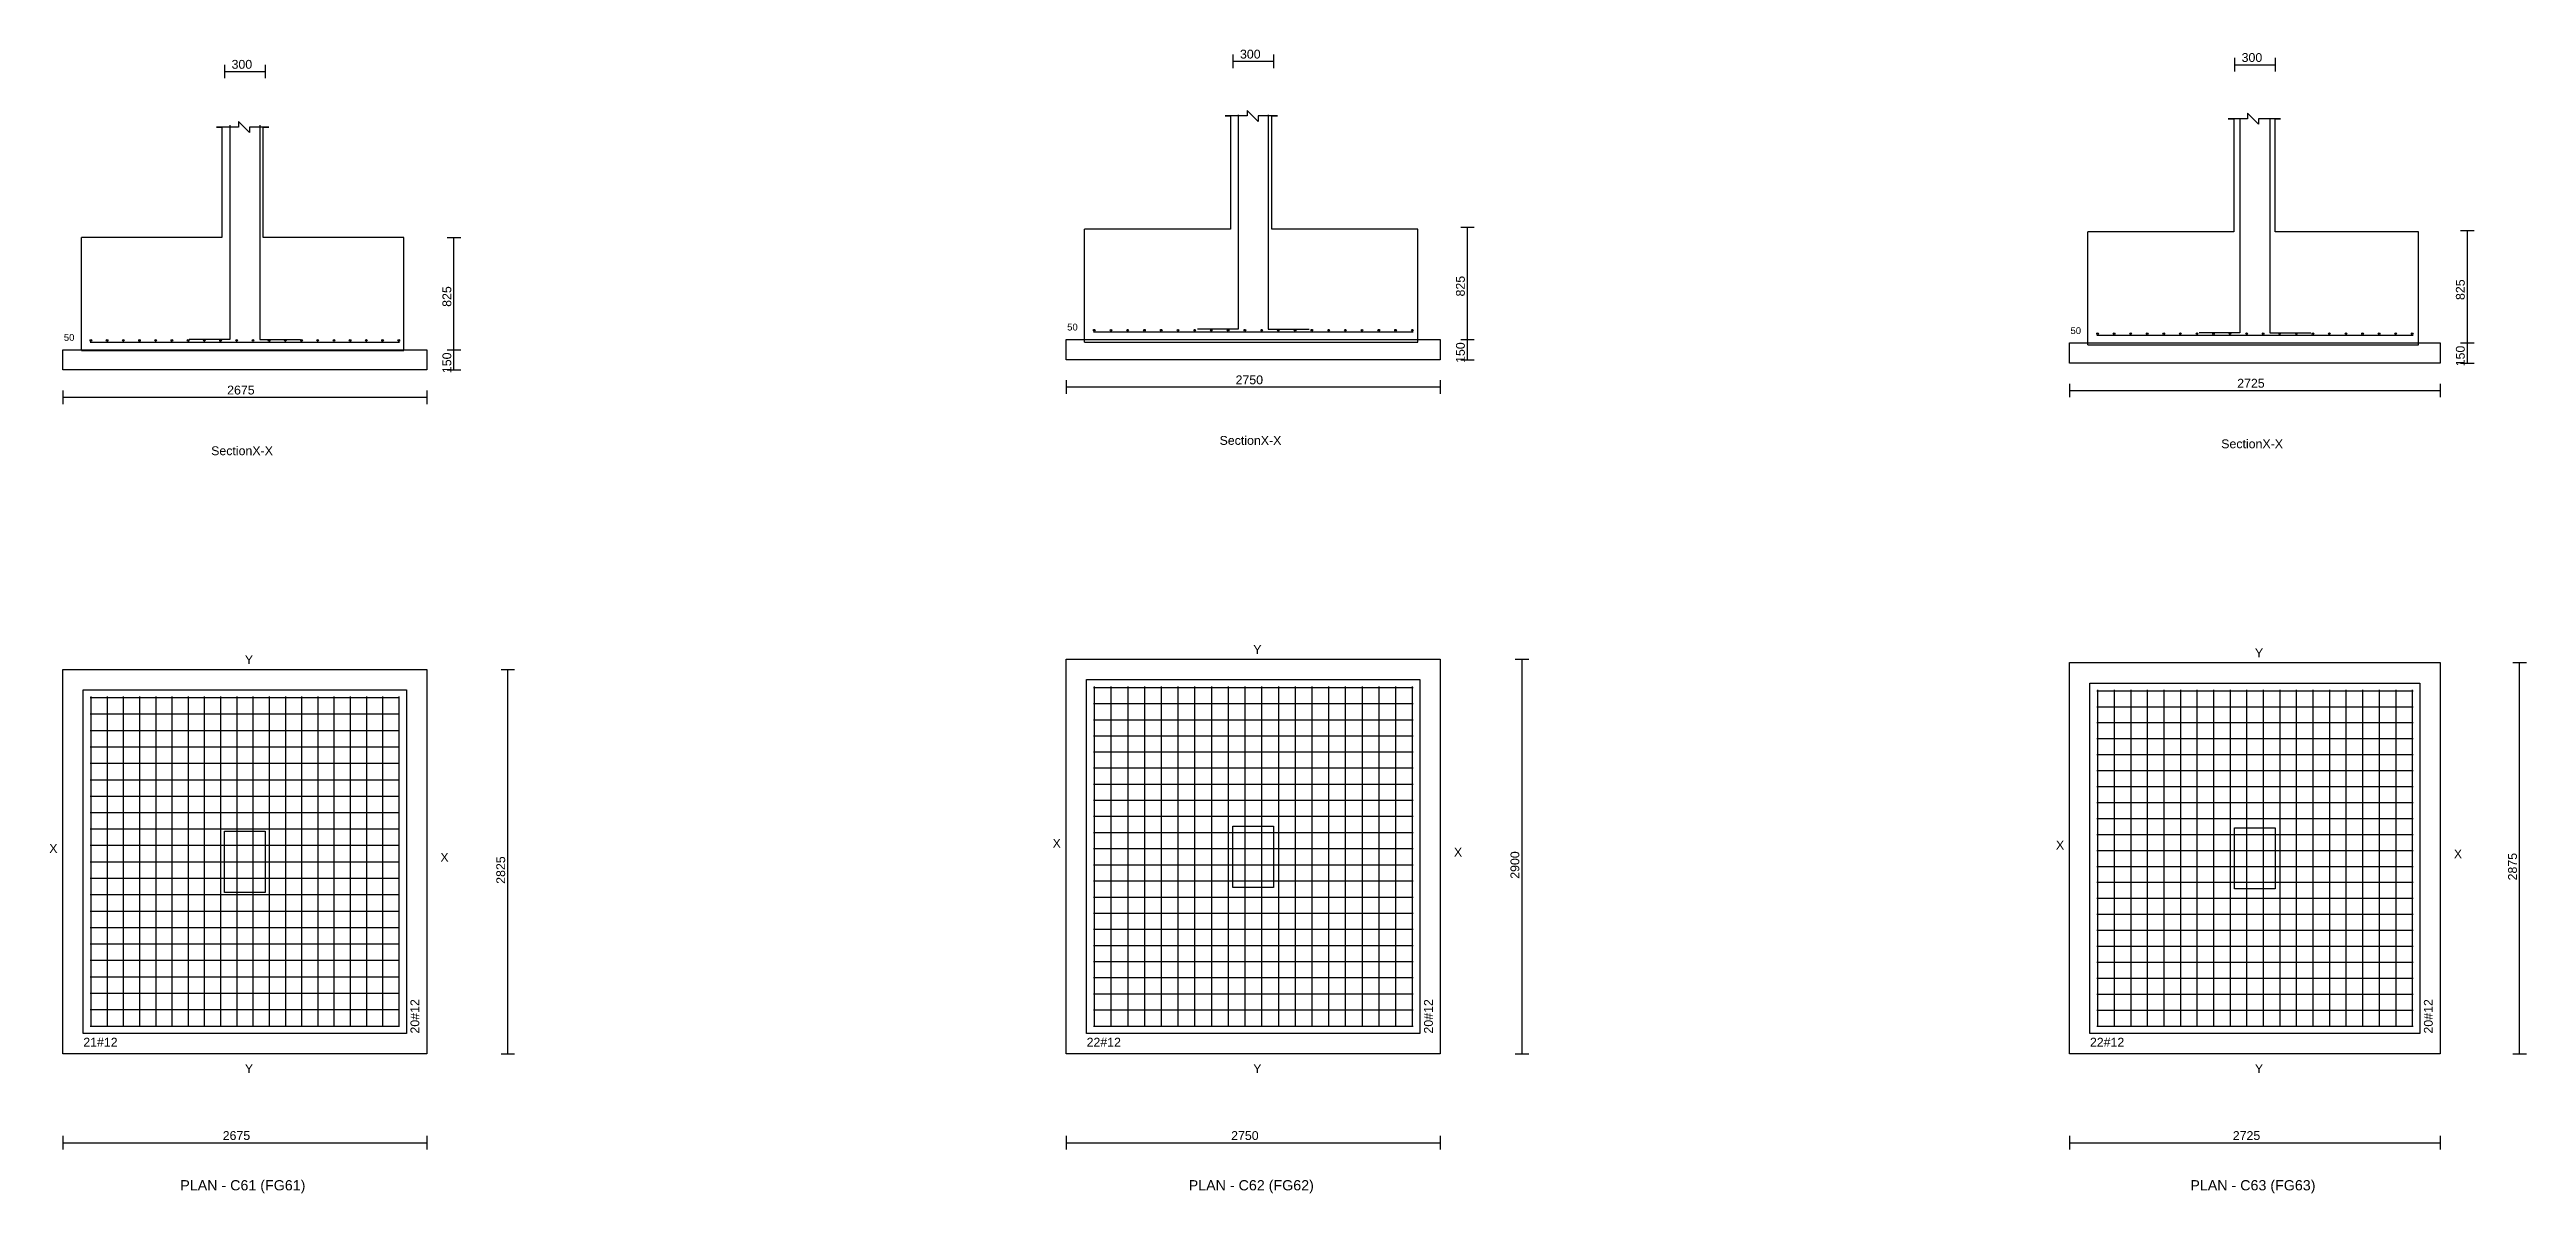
# Model space of a CAD drawing. Extents: x 0 to 27, y -1 to 285.
# Drawn here: x 0.25 to 18.46, y 229.01 to 237.42 of the extents above; entities that cross this region are included whole.
import ezdxf
from ezdxf.enums import TextEntityAlignment as Align

# ---------------------------------------------------------------- set-up
doc = ezdxf.new("R2010")
doc.units = 0
for name, color, linetype in [('Bottom_Cover', 7, 'CONTINUOUS'), ('Column_Bars', 4, 'CONTINUOUS'), ('Column_Dimension', 7, 'CONTINUOUS'), ('Columns', 4, 'CONTINUOUS'), ('dim_all', 7, 'CONTINUOUS'), ('Footing_Plan', 7, 'CONTINUOUS'), ('PCC', 2, 'CONTINUOUS'), ('PCC_Depth', 7, 'CONTINUOUS'), ('Pcc_Plan', 2, 'CONTINUOUS'), ('Plan', 7, 'CONTINUOUS'), ('Plan_Rf_Xdir', 1, 'CONTINUOUS'), ('Plan_Rf_Ydir', 3, 'CONTINUOUS'), ('Section', 2, 'CONTINUOUS'), ('SectionName', 3, 'CONTINUOUS'), ('Sectn_Rf_Xdir', 1, 'CONTINUOUS'), ('Sectn_Rf_Ydir', 3, 'CONTINUOUS'), ('Total_Depth', 7, 'CONTINUOUS'), ('X_Dimension', 7, 'CONTINUOUS')]:
    doc.layers.add(name, color=color, linetype=linetype)
doc.styles.add('STRUDS_Arial', font='ARIAL.TTF', dxfattribs={"height": 0.04})

msp = doc.modelspace()

# ---------------------------------------------------------------- texts
at = {"layer": 'Bottom_Cover', "style": 'STRUDS_Arial'}
for p in [(0.3571, 235.277), (7.7321, 235.353), (15.1071, 235.327)]:
    msp.add_text('50', height=0.05, dxfattribs=at).set_placement(p)
at = {"layer": 'Column_Dimension', "style": 'STRUDS_Arial'}
for p in [(9.0025, 237.351), (1.59, 237.276), (16.365, 237.326)]:
    msp.add_text('300', height=0.065, dxfattribs=at).set_placement(p)
at = {"layer": 'dim_all', "style": 'STRUDS_Arial'}
for s, p in [('2825 ', (3.6009, 231.288)), ('2900 ', (11.0556, 231.325)), ('2875 ', (18.3887, 231.313))]:
    msp.add_text(s, height=0.065, rotation=90, dxfattribs=at).set_placement(p)
for s, p in [('2675 ', (1.525, 229.406)), ('2750 ', (8.9375, 229.406)), ('2725 ', (16.3, 229.406))]:
    msp.add_text(s, height=0.065, dxfattribs=at).set_placement(p)
at = {"layer": 'PCC_Depth', "style": 'STRUDS_Arial'}
for p in [(10.655, 235.115), (18.005, 235.09), (3.205, 235.04)]:
    msp.add_text('150', height=0.065, rotation=90, dxfattribs=at).set_placement(p)
at = {"layer": 'Plan', "style": 'STRUDS_Arial'}
for s, p in [('PLAN - C61 (FG61) ', (1.6875, 229.036)), ('PLAN - C62 (FG62) ', (9.1, 229.036)), ('PLAN - C63 (FG63) ', (16.4625, 229.036))]:
    msp.add_text(s, height=0.075, dxfattribs=at).set_placement(p, align=Align.CENTER)
at = {"layer": 'Plan_Rf_Xdir', "style": 'STRUDS_Arial'}
for s, p in [('21#12', (0.5, 230.092)), ('22#12', (7.875, 230.092)), ('22#12', (15.25, 230.092))]:
    msp.add_text(s, height=0.065, dxfattribs=at).set_placement(p)
at = {"layer": 'Plan_Rf_Ydir', "style": 'STRUDS_Arial'}
for p in [(2.97, 230.188), (10.42, 230.188), (17.77, 230.188)]:
    msp.add_text('20#12', height=0.065, rotation=90, dxfattribs=at).set_placement(p)
at = {"layer": 'Section', "style": 'STRUDS_Arial'}
for p in [(1.44, 234.437), (8.8525, 234.513), (16.215, 234.488)]:
    msp.add_text('SectionX-X', height=0.065, dxfattribs=at).set_placement(p)
at = {"layer": 'SectionName', "style": 'STRUDS_Arial'}
for s, p in [('Y', (1.6875, 232.902)), ('Y', (9.1, 232.977)), ('Y', (16.4625, 232.952)), ('X', (7.625, 231.553)), ('X', (15, 231.54)), ('X', (0.25, 231.515)), ('X', (3.125, 231.45)), ('X', (10.575, 231.488)), ('X', (17.925, 231.475)), ('Y', (1.6875, 229.898)), ('Y', (9.1, 229.898)), ('Y', (16.4625, 229.898))]:
    msp.add_text(s, height=0.065, dxfattribs=at).set_placement(p)
at = {"layer": 'Total_Depth', "style": 'STRUDS_Arial'}
for p in [(3.205, 235.527), (10.655, 235.603), (18.005, 235.577)]:
    msp.add_text('825', height=0.065, rotation=90, dxfattribs=at).set_placement(p)
at = {"layer": 'X_Dimension', "style": 'STRUDS_Arial'}
for s, p in [('2675', (1.5575, 234.883)), ('2750', (8.97, 234.958)), ('2725', (16.3325, 234.933))]:
    msp.add_text(s, height=0.065, dxfattribs=at).set_placement(p)

# ---------------------------------------------------------------- linework, layer by layer
at = {"layer": 'Column_Bars'}
for p, q in [((8.99, 236.938), (8.99, 235.362)), ((9.21, 236.938), (9.21, 235.362)), ((16.3525, 236.912), (16.3525, 235.337)), ((16.5725, 236.912), (16.5725, 235.337)), ((1.5775, 236.862), (1.5775, 235.286)), ((1.7975, 236.862), (1.7975, 235.286)), ((1.5775, 235.286), (1.2775, 235.286)), ((1.7975, 235.286), (2.0975, 235.286)), ((8.99, 235.362), (8.69, 235.362)), ((9.21, 235.362), (9.51, 235.362)), ((16.3525, 235.337), (16.0525, 235.337)), ((16.5725, 235.337), (16.8725, 235.337))]:
    msp.add_line(p, q, dxfattribs=at)
at = {"layer": 'Columns'}
for p, q in [((1.5375, 231.225), (1.5375, 231.675)), ((1.5375, 231.675), (1.8375, 231.675)), ((1.8375, 231.675), (1.8375, 231.225)), ((8.95, 231.262), (8.95, 231.712)), ((8.95, 231.712), (9.25, 231.712)), ((9.25, 231.712), (9.25, 231.262)), ((16.3125, 231.25), (16.3125, 231.7)), ((16.3125, 231.7), (16.6125, 231.7)), ((16.6125, 231.7), (16.6125, 231.25)), ((1.8375, 231.225), (1.5375, 231.225)), ((9.25, 231.262), (8.95, 231.262)), ((16.6125, 231.25), (16.3125, 231.25))]:
    msp.add_line(p, q, dxfattribs=at)
at = {"layer": 'dim_all'}
for p, q in [((1.5375, 237.306), (1.5375, 237.206)), ((1.5375, 237.256), (1.8375, 237.256)), ((1.8375, 237.306), (1.8375, 237.206)), ((8.95, 237.381), (8.95, 237.281)), ((8.95, 237.331), (9.25, 237.331)), ((9.25, 237.381), (9.25, 237.281)), ((16.3125, 237.356), (16.3125, 237.256)), ((16.3125, 237.306), (16.6125, 237.306)), ((16.6125, 237.356), (16.6125, 237.256)), ((3.175, 236.037), (3.275, 236.037)), ((3.225, 235.212), (3.225, 236.037)), ((10.625, 236.113), (10.725, 236.113)), ((10.675, 235.288), (10.675, 236.113)), ((17.975, 236.087), (18.075, 236.087)), ((18.025, 235.262), (18.025, 236.087)), ((10.625, 235.288), (10.725, 235.288)), ((10.625, 235.288), (10.725, 235.288)), ((10.675, 235.138), (10.675, 235.288)), ((17.975, 235.262), (18.075, 235.262)), ((17.975, 235.262), (18.075, 235.262)), ((18.025, 235.113), (18.025, 235.262)), ((3.175, 235.212), (3.275, 235.212)), ((3.175, 235.212), (3.275, 235.212)), ((3.175, 235.063), (3.275, 235.063)), ((3.225, 235.063), (3.225, 235.212)), ((10.625, 235.138), (10.725, 235.138)), ((17.975, 235.113), (18.075, 235.113)), ((0.35, 234.912), (0.35, 234.813)), ((3.025, 234.912), (3.025, 234.813)), ((7.725, 234.988), (7.725, 234.888)), ((7.725, 234.938), (10.475, 234.938)), ((10.475, 234.988), (10.475, 234.888)), ((15.1, 234.962), (15.1, 234.863)), ((15.1, 234.913), (17.825, 234.913)), ((17.825, 234.962), (17.825, 234.863)), ((0.35, 234.863), (3.025, 234.863)), ((11.0256, 232.938), (11.1256, 232.938)), ((11.0756, 230.038), (11.0756, 232.938)), ((18.3587, 232.913), (18.4587, 232.913)), ((18.4087, 230.038), (18.4087, 232.913)), ((3.5709, 232.863), (3.6709, 232.863)), ((3.6209, 230.038), (3.6209, 232.863)), ((3.5709, 230.038), (3.6709, 230.038)), ((11.0256, 230.038), (11.1256, 230.038)), ((18.3587, 230.038), (18.4587, 230.038)), ((0.35, 229.436), (0.35, 229.336)), ((3.025, 229.436), (3.025, 229.336)), ((7.725, 229.436), (7.725, 229.336)), ((10.475, 229.436), (10.475, 229.336)), ((15.1, 229.436), (15.1, 229.336)), ((17.825, 229.436), (17.825, 229.336)), ((0.35, 229.386), (3.025, 229.386)), ((7.725, 229.386), (10.475, 229.386)), ((15.1, 229.386), (17.825, 229.386))]:
    msp.add_line(p, q, dxfattribs=at)
at = {"layer": 'Footing_Plan'}
for p, q in [((0.5, 230.188), (0.5, 232.712)), ((0.5, 232.712), (2.875, 232.712)), ((2.875, 232.712), (2.875, 230.188)), ((7.875, 230.188), (7.875, 232.788)), ((7.875, 232.788), (10.325, 232.788)), ((10.325, 232.788), (10.325, 230.188)), ((15.25, 230.188), (15.25, 232.762)), ((15.25, 232.762), (17.675, 232.762)), ((17.675, 232.762), (17.675, 230.188)), ((2.875, 230.188), (0.5, 230.188)), ((10.325, 230.188), (7.875, 230.188)), ((17.675, 230.188), (15.25, 230.188))]:
    msp.add_line(p, q, dxfattribs=at)
at = {"layer": 'PCC'}
for p, q in [((7.725, 235.138), (7.725, 235.288)), ((7.725, 235.288), (10.475, 235.288)), ((7.725, 235.138), (7.725, 235.288)), ((7.725, 235.288), (10.475, 235.288)), ((10.475, 235.288), (10.475, 235.138)), ((10.475, 235.288), (10.475, 235.138)), ((15.1, 235.113), (15.1, 235.262)), ((15.1, 235.262), (17.825, 235.262)), ((15.1, 235.113), (15.1, 235.262)), ((15.1, 235.262), (17.825, 235.262)), ((17.825, 235.262), (17.825, 235.113)), ((17.825, 235.262), (17.825, 235.113)), ((0.35, 235.063), (0.35, 235.212)), ((0.35, 235.212), (3.025, 235.212)), ((0.35, 235.063), (0.35, 235.212)), ((0.35, 235.212), (3.025, 235.212)), ((3.025, 235.063), (0.35, 235.063)), ((3.025, 235.063), (0.35, 235.063)), ((3.025, 235.212), (3.025, 235.063)), ((3.025, 235.212), (3.025, 235.063)), ((10.475, 235.138), (7.725, 235.138)), ((10.475, 235.138), (7.725, 235.138)), ((17.825, 235.113), (15.1, 235.113)), ((17.825, 235.113), (15.1, 235.113))]:
    msp.add_line(p, q, dxfattribs=at)
at = {"layer": 'Pcc_Plan'}
for p, q in [((7.725, 230.038), (7.725, 232.938)), ((7.725, 232.938), (10.475, 232.938)), ((10.475, 232.938), (10.475, 230.038)), ((15.1, 230.038), (15.1, 232.913)), ((15.1, 232.913), (17.825, 232.913)), ((17.825, 232.913), (17.825, 230.038)), ((0.35, 230.038), (0.35, 232.863)), ((0.35, 232.863), (3.025, 232.863)), ((3.025, 232.863), (3.025, 230.038)), ((3.025, 230.038), (0.35, 230.038)), ((10.475, 230.038), (7.725, 230.038)), ((17.825, 230.038), (15.1, 230.038))]:
    msp.add_line(p, q, dxfattribs=at)
at = {"layer": 'Plan_Rf_Xdir'}
for p, q in [((7.925, 232.731), (10.275, 232.731)), ((15.3, 232.706), (17.625, 232.706)), ((0.55, 232.657), (2.825, 232.657)), ((0.55, 232.536), (2.825, 232.536)), ((7.925, 232.613), (10.275, 232.613)), ((15.3, 232.589), (17.625, 232.589)), ((0.55, 232.415), (2.825, 232.415)), ((7.925, 232.494), (10.275, 232.494)), ((7.925, 232.376), (10.275, 232.376)), ((15.3, 232.472), (17.625, 232.472)), ((15.3, 232.355), (17.625, 232.355)), ((0.55, 232.295), (2.825, 232.295)), ((0.55, 232.174), (2.825, 232.174)), ((7.925, 232.257), (10.275, 232.257)), ((7.925, 232.139), (10.275, 232.139)), ((15.3, 232.237), (17.625, 232.237)), ((0.55, 232.053), (2.825, 232.053)), ((7.925, 232.021), (10.275, 232.021)), ((15.3, 232.12), (17.625, 232.12)), ((15.3, 232.003), (17.625, 232.003)), ((0.55, 231.933), (2.825, 231.933)), ((0.55, 231.812), (2.825, 231.812)), ((7.925, 231.902), (10.275, 231.902)), ((7.925, 231.784), (10.275, 231.784)), ((15.3, 231.885), (17.625, 231.885)), ((0.55, 231.691), (2.825, 231.691)), ((7.925, 231.665), (10.275, 231.665)), ((15.3, 231.768), (17.625, 231.768)), ((15.3, 231.651), (17.625, 231.651)), ((0.55, 231.571), (2.825, 231.571)), ((0.55, 231.45), (2.825, 231.45)), ((7.925, 231.547), (10.275, 231.547)), ((7.925, 231.428), (10.275, 231.428)), ((15.3, 231.534), (17.625, 231.534)), ((15.3, 231.416), (17.625, 231.416)), ((0.55, 231.329), (2.825, 231.329)), ((7.925, 231.31), (10.275, 231.31)), ((15.3, 231.299), (17.625, 231.299)), ((0.55, 231.209), (2.825, 231.209)), ((0.55, 231.088), (2.825, 231.088)), ((7.925, 231.191), (10.275, 231.191)), ((7.925, 231.073), (10.275, 231.073)), ((15.3, 231.182), (17.625, 231.182)), ((15.3, 231.064), (17.625, 231.064)), ((0.55, 230.967), (2.825, 230.967)), ((7.925, 230.954), (10.275, 230.954)), ((15.3, 230.947), (17.625, 230.947)), ((0.55, 230.847), (2.825, 230.847)), ((0.55, 230.726), (2.825, 230.726)), ((7.925, 230.836), (10.275, 230.836)), ((7.925, 230.717), (10.275, 230.717)), ((15.3, 230.83), (17.625, 230.83)), ((15.3, 230.713), (17.625, 230.713)), ((0.55, 230.605), (2.825, 230.605)), ((7.925, 230.599), (10.275, 230.599)), ((15.3, 230.595), (17.625, 230.595)), ((0.55, 230.485), (2.825, 230.485)), ((0.55, 230.364), (2.825, 230.364)), ((7.925, 230.48), (10.275, 230.48)), ((7.925, 230.362), (10.275, 230.362)), ((15.3, 230.478), (17.625, 230.478)), ((15.3, 230.361), (17.625, 230.361)), ((0.55, 230.243), (2.825, 230.243)), ((7.925, 230.243), (10.275, 230.243)), ((15.3, 230.243), (17.625, 230.243))]:
    msp.add_line(p, q, dxfattribs=at)
at = {"layer": 'Plan_Rf_Ydir'}
for p, q in [((7.931, 232.738), (7.931, 230.238)), ((8.05405, 232.738), (8.05405, 230.238)), ((8.17711, 232.738), (8.17711, 230.238)), ((8.30016, 232.738), (8.30016, 230.238)), ((8.42321, 232.738), (8.42321, 230.238)), ((8.54626, 232.738), (8.54626, 230.238)), ((8.66932, 232.738), (8.66932, 230.238)), ((8.79237, 232.738), (8.79237, 230.238)), ((8.91542, 232.738), (8.91542, 230.238)), ((9.03847, 232.738), (9.03847, 230.238)), ((9.16153, 232.738), (9.16153, 230.238)), ((9.28458, 232.738), (9.28458, 230.238)), ((9.40763, 232.738), (9.40763, 230.238)), ((9.53068, 232.738), (9.53068, 230.238)), ((9.65374, 232.738), (9.65374, 230.238)), ((9.77679, 232.738), (9.77679, 230.238)), ((9.89984, 232.738), (9.89984, 230.238)), ((10.0229, 232.738), (10.0229, 230.238)), ((10.1459, 232.738), (10.1459, 230.238)), ((10.269, 232.738), (10.269, 230.238)), ((15.306, 232.712), (15.306, 230.238)), ((15.4277, 232.712), (15.4277, 230.238)), ((15.5495, 232.712), (15.5495, 230.238)), ((15.6712, 232.712), (15.6712, 230.238)), ((15.7929, 232.712), (15.7929, 230.238)), ((15.9147, 232.712), (15.9147, 230.238)), ((16.0364, 232.712), (16.0364, 230.238)), ((16.1582, 232.712), (16.1582, 230.238)), ((16.2799, 232.712), (16.2799, 230.238)), ((16.4016, 232.712), (16.4016, 230.238)), ((16.5234, 232.712), (16.5234, 230.238)), ((16.6451, 232.712), (16.6451, 230.238)), ((16.7668, 232.712), (16.7668, 230.238)), ((16.8886, 232.712), (16.8886, 230.238)), ((17.0103, 232.712), (17.0103, 230.238)), ((17.132, 232.712), (17.132, 230.238)), ((17.2538, 232.712), (17.2538, 230.238)), ((17.3755, 232.712), (17.3755, 230.238)), ((17.4973, 232.712), (17.4973, 230.238)), ((17.619, 232.712), (17.619, 230.238)), ((0.556, 232.663), (0.556, 230.238)), ((0.6751, 232.663), (0.6751, 230.238)), ((0.79421, 232.663), (0.79421, 230.238)), ((0.91332, 232.663), (0.91332, 230.238)), ((1.03242, 232.663), (1.03242, 230.238)), ((1.15153, 232.663), (1.15153, 230.238)), ((1.27063, 232.663), (1.27063, 230.238)), ((1.38974, 232.663), (1.38974, 230.238)), ((1.50884, 232.663), (1.50884, 230.238)), ((1.62795, 232.663), (1.62795, 230.238)), ((1.74705, 232.663), (1.74705, 230.238)), ((1.86616, 232.663), (1.86616, 230.238)), ((1.98526, 232.663), (1.98526, 230.238)), ((2.10437, 232.663), (2.10437, 230.238)), ((2.22347, 232.663), (2.22347, 230.238)), ((2.34258, 232.663), (2.34258, 230.238)), ((2.46168, 232.663), (2.46168, 230.238)), ((2.58079, 232.663), (2.58079, 230.238)), ((2.69989, 232.663), (2.69989, 230.238)), ((2.819, 232.663), (2.819, 230.238))]:
    msp.add_line(p, q, dxfattribs=at)
at = {"layer": 'Section'}
for p, q in [((1.72186, 236.807), (1.64084, 236.888)), ((1.64084, 236.888), (1.64084, 236.848)), ((8.93344, 236.929), (8.89293, 236.929)), ((8.89293, 236.929), (8.93344, 236.929)), ((9.05498, 236.929), (8.93344, 236.929)), ((8.93344, 236.929), (8.93344, 236.098)), ((9.13601, 236.888), (9.05498, 236.969)), ((9.05498, 236.969), (9.05498, 236.929)), ((9.2373, 236.929), (9.13601, 236.929)), ((9.13601, 236.929), (9.13601, 236.888)), ((9.2373, 236.098), (9.2373, 236.929)), ((9.2373, 236.929), (9.27781, 236.929)), ((9.27781, 236.929), (9.2373, 236.929)), ((16.3071, 236.908), (16.2666, 236.908)), ((16.2666, 236.908), (16.3071, 236.908)), ((16.4084, 236.908), (16.3071, 236.908)), ((16.3071, 236.908), (16.3071, 236.078)), ((16.4894, 236.868), (16.4084, 236.949)), ((16.4084, 236.949), (16.4084, 236.908)), ((16.6109, 236.908), (16.4894, 236.908)), ((16.4894, 236.908), (16.4894, 236.868)), ((16.6109, 236.078), (16.6109, 236.908)), ((16.6109, 236.908), (16.6514, 236.908)), ((16.6514, 236.908), (16.6109, 236.908)), ((1.51929, 236.848), (1.47878, 236.848)), ((1.47878, 236.848), (1.51929, 236.848)), ((1.64084, 236.848), (1.51929, 236.848)), ((1.51929, 236.848), (1.51929, 236.037)), ((1.82315, 236.848), (1.72186, 236.848)), ((1.72186, 236.848), (1.72186, 236.807)), ((1.82315, 236.037), (1.82315, 236.848)), ((1.82315, 236.848), (1.86367, 236.848)), ((1.86367, 236.848), (1.82315, 236.848)), ((1.51929, 236.037), (0.48617, 236.037)), ((0.48617, 235.207), (0.48617, 236.037)), ((1.51929, 236.037), (1.51929, 236.037)), ((1.51929, 236.037), (1.51929, 236.037)), ((1.51929, 236.037), (1.51929, 236.037)), ((2.85627, 236.037), (1.82315, 236.037)), ((1.82315, 236.037), (1.82315, 236.037)), ((1.82315, 236.037), (1.82315, 236.037)), ((1.82315, 236.037), (1.82315, 236.037)), ((2.85627, 235.207), (2.85627, 236.037)), ((8.93344, 236.098), (7.85981, 236.098)), ((7.85981, 235.268), (7.85981, 236.098)), ((8.93344, 236.098), (8.93344, 236.098)), ((8.93344, 236.098), (8.93344, 236.098)), ((8.93344, 236.098), (8.93344, 236.098)), ((10.3109, 236.098), (9.2373, 236.098)), ((9.2373, 236.098), (9.2373, 236.098)), ((9.2373, 236.098), (9.2373, 236.098)), ((9.2373, 236.098), (9.2373, 236.098)), ((10.3109, 235.268), (10.3109, 236.098)), ((16.3071, 236.078), (15.2334, 236.078)), ((15.2334, 235.247), (15.2334, 236.078)), ((16.3071, 236.078), (16.3071, 236.078)), ((16.3071, 236.078), (16.3071, 236.078)), ((16.3071, 236.078), (16.3071, 236.078)), ((17.6643, 236.078), (16.6109, 236.078)), ((16.6109, 236.078), (16.6109, 236.078)), ((16.6109, 236.078), (16.6109, 236.078)), ((16.6109, 236.078), (16.6109, 236.078)), ((17.6643, 235.247), (17.6643, 236.078)), ((7.85981, 235.268), (10.3109, 235.268)), ((15.2334, 235.247), (17.6643, 235.247)), ((0.48617, 235.207), (2.85627, 235.207))]:
    msp.add_line(p, q, dxfattribs=at)
at = {"layer": 'Sectn_Rf_Xdir'}
for p, q in [((0.55, 235.268), (2.825, 235.268)), ((7.925, 235.344), (10.275, 235.344)), ((15.3, 235.318), (17.625, 235.318))]:
    msp.add_line(p, q, dxfattribs=at)
at = {"layer": 'Sectn_Rf_Ydir'}
for centre in [(0.556, 235.28), (0.6751, 235.28), (0.79421, 235.28), (0.91332, 235.28), (1.03242, 235.28), (1.15153, 235.28), (1.27063, 235.28), (1.38974, 235.28), (1.50884, 235.28), (1.62795, 235.28), (1.74705, 235.28), (1.86616, 235.28), (1.98526, 235.28), (2.10437, 235.28), (2.22347, 235.28), (2.34258, 235.28), (2.46168, 235.28), (2.58079, 235.28), (2.69989, 235.28), (2.819, 235.28), (7.931, 235.355), (8.05405, 235.355), (8.1771, 235.355), (8.30016, 235.355), (8.42321, 235.355), (8.54626, 235.355), (8.66932, 235.355), (8.79237, 235.355), (8.91542, 235.355), (9.03847, 235.355), (9.16153, 235.355), (9.28458, 235.355), (9.40763, 235.355), (9.53068, 235.355), (9.65374, 235.355), (9.77679, 235.355), (9.89984, 235.355), (10.0229, 235.355), (10.1459, 235.355), (10.269, 235.355), (15.306, 235.33), (15.4277, 235.33), (15.5495, 235.33), (15.6712, 235.33), (15.7929, 235.33), (15.9147, 235.33), (16.0364, 235.33), (16.1582, 235.33), (16.2799, 235.33), (16.4016, 235.33), (16.5234, 235.33), (16.6451, 235.33), (16.7668, 235.33), (16.8886, 235.33), (17.0103, 235.33), (17.132, 235.33), (17.2538, 235.33), (17.3755, 235.33), (17.4973, 235.33), (17.619, 235.33)]:
    msp.add_circle(centre, 0.006, dxfattribs=at)

msp.set_redraw_order([(e.dxf.handle, doc.entitydb.next_handle()) for e in msp.query("TEXT MTEXT ATTDEF DIMENSION ARC_DIMENSION")])  # texts and dimensions are drawn at this point

doc.saveas('drawing.dxf')
